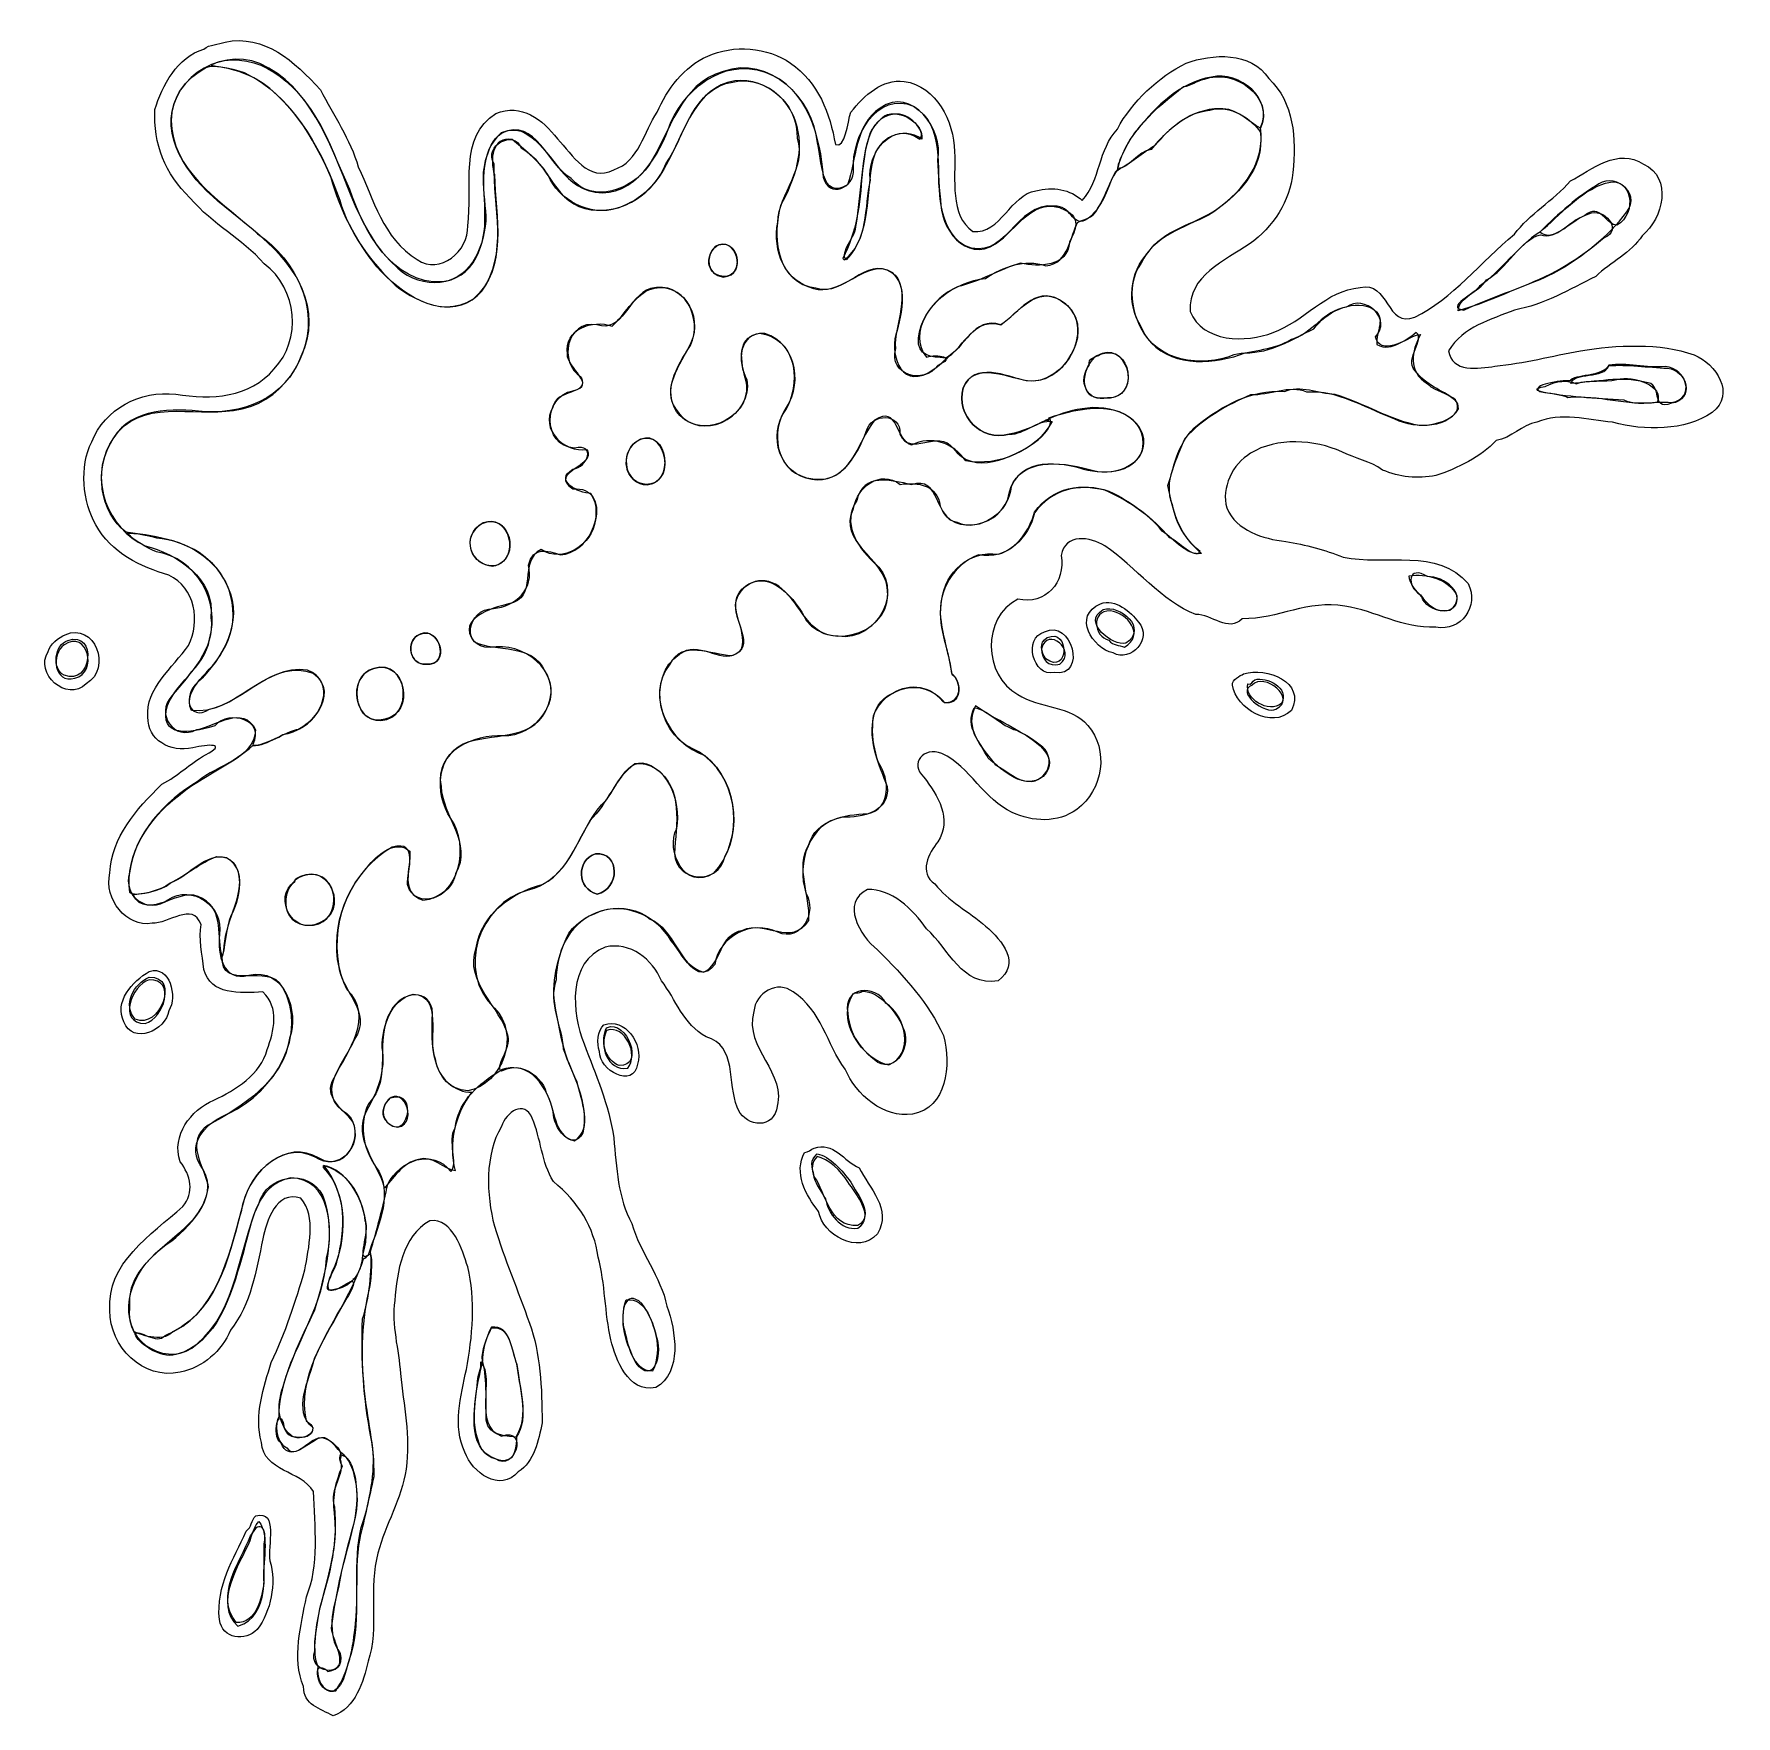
# Model space of a CAD drawing. Header units: millimetres. Extents: x -1 to 193, y 1 to 192.
import ezdxf

# ---------------------------------------------------------------- set-up
doc = ezdxf.new("R2010")
doc.units = ezdxf.units.MM
for name, color, linetype in [('gray0', 7, 'CONTINUOUS'), ('gray1', 7, 'CONTINUOUS'), ('gray2', 7, 'CONTINUOUS'), ('gray3', 7, 'CONTINUOUS')]:
    doc.layers.add(name, color=color, linetype=linetype)

msp = doc.modelspace()

# ---------------------------------------------------------------- linework, layer by layer
at = {"layer": 'gray0', "color": 7}
for points in [[(20.800928, 191.413389)], [(162.080928, 160.853389)], [(185.760928, 150.293389)], [(120.640928, 127.355436)], [(160.480928, 126.613389)], [(2.560928, 123.835436)], [(114.240928, 124.155436)], [(123.360928, 122.395436)], [(116.000928, 120.475436)], [(3.680928, 118.875436)], [(136.960928, 119.355436)], [(140.640928, 115.355436)], [(112.800928, 107.093389)], [(12.160928, 85.435446)], [(11.680928, 79.515446)], [(64.000928, 79.355446)], [(66.720928, 74.395446)], [(96.480928, 74.773396)], [(88.000928, 65.275446)], [(92.960928, 56.155446)], [(69.600928, 39.893396)], [(52.640928, 29.653396)], [(24.320928, 23.355446)], [(22.280928, 10.755446)], [(33.440928, 3.413396)]]:
    msp.add_lwpolyline(points, close=True, dxfattribs=at)
for points in [[(20.800928, 191.413389), (25.303733, 192.329255), (28.690617, 189.239458), (31.680928, 185.973389)], [(12.800928, 183.733389), (13.64413, 186.41019), (15.345903, 189.718809), (18.400928, 190.613389)], [(24.760928, 188.973389), (19.9106, 190.886678), (13.968315, 186.8205), (14.720928, 181.493389)], [(18.400928, 190.613389), (19.025473, 191.189155), (20.065881, 191.108376), (20.800928, 191.413389)], [(75.840928, 189.813389), (78.729898, 191.149586), (82.72332, 190.837864), (85.280928, 189.013389)], [(130.400928, 189.013389), (133.387248, 190.077761), (137.765948, 190.389842), (139.840928, 187.253389)], [(35.040928, 174.613389), (32.574884, 179.915432), (30.59026, 186.376962), (24.760928, 188.973389)], [(70.080928, 183.413389), (71.244285, 186.014343), (73.106757, 188.611984), (75.840928, 189.813389)], [(88.360928, 179.933389), (87.934543, 184.954986), (82.863702, 189.981979), (77.600928, 188.053389)], [(85.280928, 189.013389), (88.461874, 186.857446), (89.796342, 183.254225), (90.400928, 179.733389)], [(122.560928, 181.493389), (124.190388, 184.603449), (127.316548, 187.478065), (130.400928, 189.013389)], [(77.600928, 188.053389), (72.680692, 186.710466), (71.541376, 181.026187), (69.120928, 177.333389)], [(92.160928, 183.413389), (93.730722, 185.385634), (95.745232, 187.208221), (98.240928, 186.933389)], [(102.080928, 177.973389), (102.791198, 181.430455), (99.144685, 186.417903), (95.520928, 183.893389)], [(98.240928, 186.933389), (101.977178, 186.368235), (103.901568, 182.388763), (104.000928, 178.933389)], [(133.280928, 187.413389), (129.749158, 186.877822), (127.012728, 184.091185), (124.840928, 181.453389)], [(138.880928, 181.653389), (140.458028, 184.862095), (136.498908, 188.194227), (133.280928, 187.413389)], [(139.840928, 187.253389), (142.680718, 184.517479), (143.007498, 180.409017), (142.560928, 176.533389)], [(31.680928, 185.973389), (33.163928, 183.057867), (35.105017, 180.332092), (36.000928, 177.173389)], [(51.680928, 183.253389), (54.58952, 184.483139), (57.015256, 182.569525), (58.720928, 180.373389)], [(16.800928, 173.653389), (13.967545, 176.392048), (12.623611, 179.747657), (12.800928, 183.733389)], [(48.480928, 170.453389), (49.098113, 174.861622), (47.39757, 180.66808), (51.680928, 183.253389)], [(60.280928, 175.853389), (57.512322, 177.436096), (56.353183, 182.816747), (52.280928, 181.053389)], [(65.120928, 176.853389), (68.039844, 177.782742), (68.576672, 181.279022), (70.080928, 183.413389)], [(90.400928, 179.733389), (91.569911, 179.187332), (91.776084, 182.289723), (92.160928, 183.413389)], [(95.520928, 183.893389), (92.516974, 181.831491), (92.851273, 178.105556), (91.800928, 175.133389)], [(14.720928, 181.493389), (15.458735, 176.041566), (20.808851, 172.987076), (24.520928, 169.533389)], [(52.280928, 181.053389), (49.662047, 178.781555), (50.231864, 174.704746), (50.560928, 171.573389)], [(118.560928, 173.333389), (120.654868, 175.738336), (120.365458, 179.130497), (122.560928, 181.493389)], [(124.840928, 181.453389), (123.793168, 180.229453), (122.509418, 177.617987), (122.570928, 176.863389)], [(133.920928, 172.373389), (137.031938, 174.584862), (139.385068, 177.661308), (138.880928, 181.653389)], [(58.720928, 180.373389), (60.451382, 178.554876), (62.24238, 175.356456), (65.120928, 176.853389)], [(91.800928, 175.133389), (88.706125, 173.197575), (88.832409, 178.16188), (88.360928, 179.933389)], [(104.000928, 178.933389), (104.119078, 175.708116), (103.422288, 171.679631), (106.080928, 169.813389)], [(174.240928, 175.573389), (176.652478, 176.855846), (179.672318, 179.432648), (182.560928, 177.493389)], [(36.000928, 177.173389), (37.762966, 173.512355), (38.76391, 169.055428), (42.720928, 166.613389)], [(69.120928, 177.333389), (67.152504, 174.545629), (62.827175, 172.902392), (60.280928, 175.853389)], [(105.120928, 168.213389), (102.003288, 170.17921), (102.319838, 174.612322), (102.080928, 177.973389)], [(122.570928, 176.863389), (121.293058, 175.150973), (120.986848, 172.295507), (118.880928, 171.093389)], [(180.640928, 172.053389), (182.419088, 174.3057), (178.987868, 176.746805), (177.080928, 174.973389)], [(182.560928, 177.493389), (185.890878, 175.954355), (184.807888, 171.264559), (182.400928, 169.333389)], [(113.280928, 174.453389), (115.134928, 174.936049), (117.231808, 174.657904), (118.560928, 173.333389)], [(142.560928, 176.533389), (142.218508, 173.271495), (140.380978, 170.339715), (137.600928, 168.373389)], [(167.840928, 169.493389), (169.535448, 171.805303), (172.233128, 173.300116), (174.240928, 175.573389)], [(177.080928, 174.973389), (174.698958, 173.607289), (172.250708, 171.2408), (170.640928, 169.653389)], [(25.280928, 166.133389), (22.64927, 169.101518), (19.514463, 170.477522), (16.800928, 173.653389)], [(45.600928, 164.053389), (39.813922, 163.803999), (36.58355, 169.891718), (35.040928, 174.613389)], [(115.360928, 172.693389), (111.005008, 173.301446), (109.714958, 166.12967), (105.120928, 168.213389)], [(106.080928, 169.813389), (109.266728, 169.462972), (110.403208, 174.060046), (113.280928, 174.453389)], [(118.880928, 171.093389), (117.407898, 170.365718), (117.286448, 172.820127), (115.360928, 172.693389)], [(50.560928, 171.573389), (50.453902, 168.479173), (49.113044, 164.638321), (45.600928, 164.053389)], [(126.080928, 167.413389), (127.663328, 169.957905), (131.400128, 170.647227), (133.920928, 172.373389)], [(172.640928, 165.333389), (175.554158, 166.959691), (178.548578, 169.182591), (180.640928, 172.053389)], [(24.520928, 169.533389), (28.888799, 166.523804), (31.97905, 160.613947), (29.440928, 155.573389)], [(42.720928, 166.613389), (45.337908, 164.761244), (48.575393, 167.607073), (48.480928, 170.453389)], [(156.480928, 160.053389), (160.723648, 162.099039), (164.040998, 166.37874), (167.840928, 169.493389)], [(170.640928, 169.653389), (168.406418, 168.361227), (166.221998, 165.176439), (163.840928, 163.573389)], [(182.400928, 169.333389), (181.182228, 167.382385), (178.789898, 166.310691), (177.120928, 164.693389)], [(125.280928, 158.933389), (123.617558, 161.474168), (123.895628, 165.192664), (126.080928, 167.413389)], [(137.600928, 168.373389), (134.863428, 166.509952), (130.578158, 164.790561), (130.880928, 160.693389)], [(26.400928, 154.133389), (29.572354, 157.456476), (29.074827, 163.274374), (25.280928, 166.133389)], [(162.080928, 160.853389), (165.534628, 162.506773), (169.262448, 163.498397), (172.640928, 165.333389)], [(140.320928, 158.293389), (143.836168, 159.496519), (146.338208, 163.145713), (150.240928, 163.413389)], [(150.240928, 163.413389), (153.504598, 164.277476), (153.252398, 158.691204), (156.480928, 160.053389)], [(163.840928, 163.573389), (163.471828, 162.758908), (159.773898, 161.135939), (162.080928, 160.853389)], [(177.120928, 164.693389), (174.111148, 163.211668), (171.218508, 161.447156), (167.840928, 160.853389)], [(148.640928, 161.173389), (146.005868, 160.783967), (144.838648, 158.147067), (142.400928, 157.493389)], [(152.000928, 157.813389), (153.969418, 159.760409), (150.769248, 162.777305), (148.640928, 161.173389)], [(130.880928, 160.693389), (132.263718, 157.148363), (137.214908, 157.065834), (140.320928, 158.293389)], [(167.840928, 160.853389), (165.183718, 159.788051), (161.989768, 158.928951), (160.320928, 156.213389)], [(135.840928, 155.733389), (132.270408, 154.238557), (126.847438, 155.014043), (125.280928, 158.933389)], [(142.400928, 157.493389), (140.451848, 156.333132), (138.094538, 156.158431), (135.840928, 155.733389)], [(156.640928, 158.293389), (155.537508, 157.237181), (152.433638, 155.630015), (152.000928, 157.813389)], [(156.480928, 153.973389), (155.288658, 155.334477), (157.684908, 157.545104), (156.640928, 158.293389)], [(29.440928, 155.573389), (27.812871, 150.808068), (22.518217, 148.731433), (17.760928, 149.333389)], [(160.320928, 156.213389), (160.686768, 153.697795), (163.774118, 154.159051), (165.600928, 154.453389)], [(165.600928, 154.453389), (168.967368, 154.766991), (172.105598, 155.631545), (175.360928, 156.213389)], [(175.360928, 156.213389), (179.460808, 156.881645), (184.492488, 157.149458), (188.320928, 155.733389)], [(188.320928, 155.733389), (190.822638, 154.755697), (193.102038, 151.283143), (190.400928, 149.173389)], [(15.200928, 151.253389), (19.237312, 150.615643), (23.611062, 150.819342), (26.400928, 154.133389)], [(161.120928, 150.613389), (159.410718, 151.836162), (157.889148, 152.153146), (156.480928, 153.973389)], [(178.600928, 154.573389), (177.887618, 153.171544), (174.588398, 153.54879), (174.180928, 152.773389)], [(185.080928, 154.413389), (182.887628, 154.211903), (180.616288, 154.868996), (178.600928, 154.573389)], [(185.760928, 150.293389), (188.588528, 150.790035), (187.413308, 154.184667), (185.080928, 154.413389)], [(5.600928, 145.813389), (7.108311, 149.576905), (11.070873, 151.752001), (15.200928, 151.253389)], [(131.680928, 147.733389), (134.595158, 149.960816), (137.684868, 151.764597), (141.600928, 151.573389)], [(141.600928, 151.573389), (143.369228, 152.336095), (145.519408, 151.368048), (147.360928, 151.253389)], [(174.180928, 152.773389), (173.212918, 152.876458), (169.590608, 152.33213), (170.720928, 151.573389)], [(170.720928, 151.573389), (173.809338, 150.983976), (177.070498, 150.811651), (180.320928, 150.613389)], [(17.760928, 149.333389), (14.038725, 149.637835), (9.517252, 149.493715), (7.720928, 145.613389)], [(147.360928, 151.253389), (150.659308, 150.317567), (153.518008, 148.320267), (156.960928, 147.733389)], [(156.960928, 147.733389), (158.704938, 147.615461), (162.319568, 148.565357), (161.120928, 150.613389)], [(180.320928, 150.613389), (182.200998, 149.824865), (183.588798, 150.572869), (185.760928, 150.293389)], [(128.320928, 140.853389), (129.105788, 143.28554), (129.489578, 145.883822), (131.680928, 147.733389)], [(170.400928, 148.053389), (168.676758, 147.788589), (167.480058, 146.250364), (165.760928, 145.973389)], [(179.040928, 148.053389), (176.175068, 148.339098), (173.136958, 149.231099), (170.400928, 148.053389)], [(190.400928, 149.173389), (187.258098, 147.053532), (182.714688, 147.072579), (179.040928, 148.053389)], [(6.080928, 136.373389), (4.565054, 138.94977), (4.167358, 143.036568), (5.600928, 145.813389)], [(7.720928, 145.613389), (5.259057, 141.474383), (7.445359, 135.943528), (11.680928, 133.973389)], [(148.160928, 144.693389), (145.062348, 146.083613), (140.750358, 146.367439), (137.760928, 144.533389)], [(165.760928, 145.973389), (164.068828, 144.092794), (161.314158, 142.816005), (158.880928, 141.973389)], [(137.760928, 144.533389), (135.709938, 143.315525), (134.368658, 140.53983), (135.040928, 138.293389)], [(152.800928, 142.613389), (151.404378, 143.669136), (149.663148, 143.892762), (148.160928, 144.693389)], [(158.880928, 141.973389), (156.797558, 141.601204), (154.712968, 141.787892), (152.800928, 142.613389)], [(113.120928, 137.813389), (115.127428, 140.673547), (118.585938, 141.212683), (121.600928, 140.213389)], [(121.600928, 140.213389), (124.136798, 138.997632), (126.643178, 137.162111), (128.480928, 134.933389)], [(132.000928, 133.333389), (129.461588, 135.296328), (128.897968, 138.077636), (128.320928, 140.853389)], [(108.960928, 133.013389), (111.199528, 133.64225), (112.534158, 135.741298), (113.120928, 137.813389)], [(135.040928, 138.293389), (136.179058, 135.640938), (139.114408, 134.79768), (141.760928, 134.453389)], [(14.400928, 130.613389), (11.200134, 131.572391), (7.788511, 133.139719), (6.080928, 136.373389)], [(11.680928, 133.973389), (15.34956, 133.036525), (19.702993, 130.258921), (19.200928, 125.813389)], [(121.120928, 133.973389), (119.475008, 134.982946), (116.600428, 135.455995), (116.160928, 132.853389)], [(131.520928, 126.133389), (127.591638, 127.629839), (124.667828, 131.553767), (121.120928, 133.973389)], [(128.480928, 134.933389), (129.566758, 134.558081), (131.320478, 132.361781), (132.000928, 133.333389)], [(141.760928, 134.453389), (144.054888, 134.125748), (146.217518, 133.481046), (148.320928, 132.693389)], [(102.560928, 127.893389), (102.906058, 130.906187), (105.676888, 133.490224), (108.960928, 133.013389)], [(116.160928, 132.853389), (116.684958, 129.836789), (114.370268, 127.156396), (111.200928, 127.893389)], [(148.320928, 132.693389), (153.057348, 131.655323), (159.117268, 133.812454), (162.560928, 129.653389)], [(16.640928, 122.613389), (18.00082, 125.316352), (17.423925, 129.216881), (14.400928, 130.613389)], [(157.920928, 130.453389), (155.728568, 131.852117), (155.434878, 129.425465), (157.120928, 128.373389)], [(160.480928, 126.613389), (162.767818, 128.354091), (159.704248, 130.583089), (157.920928, 130.453389)], [(157.120928, 128.373389), (158.003748, 127.281842), (158.762668, 126.268258), (160.480928, 126.613389)], [(162.560928, 129.653389), (163.852948, 127.101001), (161.783658, 124.145877), (158.880928, 124.693389)], [(103.680928, 119.413389), (103.383148, 122.229029), (101.916098, 124.906218), (102.560928, 127.893389)], [(111.200928, 127.893389), (107.047358, 125.773756), (107.312678, 119.185309), (111.200928, 117.013389)], [(122.080928, 121.755436), (119.719818, 122.266479), (117.401148, 125.990633), (120.640928, 127.355436)], [(121.760928, 126.555436), (119.482168, 126.558336), (119.850218, 123.644983), (121.600928, 123.195436)], [(120.640928, 127.355436), (122.325848, 127.987888), (124.101408, 126.431829), (124.960928, 125.275436)], [(123.360928, 122.395436), (125.824408, 123.840565), (123.640028, 126.317336), (121.760928, 126.555436)], [(136.800928, 125.653389), (135.237328, 124.022704), (133.284068, 126.207622), (131.520928, 126.133389)], [(148.480928, 127.093389), (144.334478, 127.853003), (140.876028, 125.595393), (136.800928, 125.653389)], [(158.880928, 124.693389), (154.998918, 124.490659), (152.065858, 126.57891), (148.480928, 127.093389)], [(3.680928, 118.875436), (6.345768, 119.44926), (5.17266, 124.507205), (2.440928, 122.675436)], [(2.560928, 123.835436), (5.95227, 125.318134), (7.971618, 120.015155), (4.960928, 118.235436)], [(19.200928, 125.813389), (19.708258, 122.113767), (16.766311, 119.42177), (14.720928, 116.853389)], [(116.000928, 120.475436), (118.014818, 122.036624), (114.543988, 124.858277), (113.920928, 122.235436)], [(114.240928, 124.155436), (117.349078, 125.76445), (119.177828, 118.931318), (115.360928, 119.515436)], [(124.960928, 125.275436), (126.649898, 123.339346), (124.070068, 120.641484), (122.080928, 121.755436)], [(0.640928, 121.915436), (0.782524, 122.680674), (1.916349, 123.558213), (2.560928, 123.835436)], [(2.440928, 122.675436), (0.97426, 121.628454), (1.259472, 118.188117), (3.680928, 118.875436)], [(12.000928, 114.453389), (11.716562, 117.674417), (14.825512, 120.04256), (16.640928, 122.613389)], [(115.360928, 119.515436), (112.940058, 118.976962), (111.781428, 123.492949), (114.240928, 124.155436)], [(121.600928, 123.195436), (122.068708, 122.550999), (122.753938, 122.71172), (123.360928, 122.395436)], [(4.960928, 118.235436), (2.753529, 116.090825), (-0.977188, 119.393506), (0.640928, 121.915436)], [(113.920928, 122.235436), (113.901828, 121.051422), (114.661648, 120.119201), (116.000928, 120.475436)], [(96.960928, 117.173389), (98.841607, 118.412646), (101.419528, 117.981578), (102.880928, 116.053389)], [(102.880928, 116.053389), (104.889978, 116.079519), (104.889618, 118.396872), (103.680928, 119.413389)], [(135.680928, 118.075436), (135.619728, 118.713096), (136.543368, 119.169193), (136.960928, 119.355436)], [(136.960928, 119.355436), (139.579988, 120.198933), (144.074468, 118.431866), (142.400928, 115.195436)], [(140.640928, 115.355436), (143.162958, 116.573382), (139.291408, 119.608457), (137.920928, 118.075436)], [(14.720928, 116.853389), (12.861879, 114.814661), (14.937393, 111.652007), (17.600928, 113.013389)], [(95.360928, 109.173389), (94.339124, 111.561217), (93.912953, 115.949163), (96.960928, 117.173389)], [(111.200928, 117.013389), (113.695558, 115.4298), (117.276358, 115.755953), (119.200928, 113.493389)], [(142.400928, 115.195436), (140.164658, 112.980403), (136.078648, 115.407098), (135.680928, 118.075436)], [(137.920928, 118.075436), (135.983328, 117.358945), (139.438298, 114.631224), (140.640928, 115.355436)], [(17.600928, 113.013389), (19.755027, 113.397305), (22.886651, 115.93084), (24.280928, 112.973389)], [(106.400928, 115.733389), (104.991478, 113.302089), (107.137838, 110.87645), (108.640928, 109.013389)], [(113.760928, 111.253389), (111.422888, 113.025061), (108.764398, 114.023103), (106.400928, 115.733389)], [(17.120928, 110.933389), (14.518407, 110.355402), (11.981413, 111.811943), (12.000928, 114.453389)], [(24.280928, 112.973389), (24.113736, 109.654659), (19.881241, 108.99407), (17.720928, 107.133389)], [(119.200928, 113.493389), (121.595648, 110.737645), (120.967798, 106.139773), (117.920928, 103.893389)], [(18.560928, 110.133389), (21.142202, 111.439695), (18.892173, 111.37748), (17.120928, 110.933389)], [(102.560928, 110.293389), (100.440448, 111.07533), (98.83256, 109.172781), (100.480928, 107.573389)], [(112.800928, 107.093389), (114.867158, 107.439136), (115.532568, 109.995337), (113.760928, 111.253389)], [(13.600928, 106.773389), (15.492839, 107.811484), (16.736341, 109.053711), (18.560928, 110.133389)], [(94.080928, 103.413389), (96.82281, 104.033416), (96.587781, 107.33873), (95.360928, 109.173389)], [(110.560928, 103.573389), (107.454288, 104.932512), (105.734128, 108.800491), (102.560928, 110.293389)], [(108.640928, 109.013389), (109.989008, 108.326034), (111.133368, 107.016225), (112.800928, 107.093389)], [(7.680928, 96.693389), (7.900774, 100.779708), (10.586651, 103.844562), (13.600928, 106.773389)], [(17.720928, 107.133389), (13.956576, 104.877824), (10.462957, 101.159098), (9.920928, 96.693389)], [(100.480928, 107.573389), (102.077278, 105.594461), (103.757328, 102.720182), (102.080928, 100.213389)], [(87.360928, 99.893389), (88.226469, 102.723989), (91.467577, 103.353778), (94.080928, 103.413389)], [(117.920928, 103.893389), (115.742748, 102.354048), (112.887728, 102.462198), (110.560928, 103.573389)], [(87.360928, 91.253396), (87.60114, 94.241254), (85.794505, 97.154245), (87.360928, 99.893389)], [(102.080928, 100.213389), (101.066068, 98.958437), (99.844558, 96.677679), (101.760928, 95.413389)], [(12.480928, 90.933396), (9.56669, 90.424506), (6.954987, 93.643155), (7.680928, 96.693389)], [(9.920928, 96.693389), (9.059755, 93.992984), (12.075937, 91.885766), (14.280928, 93.613389)], [(14.280928, 93.613389), (17.016946, 95.411004), (20.732836, 92.912836), (20.160928, 89.653396)], [(101.760928, 95.413389), (103.181938, 93.494292), (105.670208, 92.243419), (107.520928, 90.613396)], [(18.080928, 90.773396), (17.063072, 93.44754), (14.343044, 90.805096), (12.480928, 90.933396)], [(60.000928, 89.813396), (62.247629, 92.6851), (66.455408, 93.650088), (69.280928, 91.413396)], [(94.080928, 94.773389), (90.967624, 93.294752), (93.188816, 89.532636), (95.200928, 87.893396)], [(100.800928, 90.293396), (99.295492, 92.558912), (96.666248, 94.898042), (94.080928, 94.773389)], [(69.280928, 91.413396), (72.11363, 90.200526), (72.39656, 86.182996), (75.360928, 85.333396)], [(79.840928, 90.133396), (82.306817, 91.373716), (85.463493, 88.197276), (87.360928, 91.253396)], [(18.400928, 85.653396), (18.197694, 87.344576), (17.797568, 89.271546), (18.080928, 90.773396)], [(20.160928, 89.653396), (19.943543, 87.442806), (20.489218, 84.175196), (23.520928, 85.013396)], [(58.400928, 81.813396), (57.999021, 84.608276), (58.894002, 87.423266), (60.000928, 89.813396)], [(75.360928, 85.333396), (77.486714, 86.241716), (77.146022, 89.741346), (79.840928, 90.133396)], [(108.960928, 84.373396), (104.819418, 83.674516), (103.382388, 87.996886), (100.800928, 90.293396)], [(107.520928, 90.613396), (109.493598, 88.923076), (111.561658, 86.306026), (108.960928, 84.373396)], [(64.160928, 88.213396), (59.873567, 86.593946), (60.305039, 80.617856), (61.760928, 77.173396)], [(70.560928, 84.373396), (69.602233, 86.803766), (66.992517, 88.858376), (64.160928, 88.213396)], [(95.200928, 87.893396), (98.239689, 84.860466), (101.120118, 81.761946), (102.720928, 78.133396)], [(9.280928, 79.675446), (8.089034, 81.956156), (10.268034, 84.316396), (12.160928, 85.435446)], [(12.160928, 85.435446), (14.548164, 86.182996), (15.38473, 82.566886), (14.400928, 80.955446)], [(25.120928, 83.093396), (22.513067, 82.952376), (19.149647, 82.723006), (18.400928, 85.653396)], [(23.520928, 85.013396), (27.594433, 85.964856), (29.279813, 80.845606), (28.160928, 77.813396)], [(12.160928, 84.475446), (10.113382, 83.925506), (8.564107, 79.440856), (11.680928, 79.515446)], [(11.680928, 79.515446), (13.874784, 80.069636), (15.244556, 84.574206), (12.160928, 84.475446)], [(75.680928, 77.973396), (73.022769, 79.423656), (72.250718, 82.234466), (70.560928, 84.373396)], [(85.600928, 83.093396), (83.857744, 84.456666), (81.237601, 83.064596), (81.120928, 80.853396)], [(96.160928, 81.813396), (94.980926, 84.065176), (91.151914, 83.658466), (91.840928, 80.693396)], [(25.600928, 76.533396), (26.412742, 78.606636), (27.033275, 81.298556), (25.120928, 83.093396)], [(60.960928, 72.853396), (59.4793, 75.579816), (58.927343, 78.691316), (58.400928, 81.813396)], [(91.520928, 74.293396), (89.399981, 77.115036), (88.815415, 81.033526), (85.600928, 83.093396)], [(96.480928, 74.773396), (99.448154, 76.018236), (98.463092, 80.282866), (96.160928, 81.813396)], [(14.400928, 80.955446), (14.020641, 78.686746), (10.292075, 77.030106), (9.280928, 79.675446)], [(64.000928, 79.355446), (66.403508, 80.232876), (68.542478, 77.162536), (67.840928, 74.875446)], [(81.120928, 80.853396), (79.889372, 76.556866), (85.026195, 73.997446), (83.680928, 69.653396)], [(91.840928, 80.693396), (91.919018, 78.028836), (93.961116, 75.406656), (96.480928, 74.773396)], [(28.160928, 77.813396), (27.447767, 72.963966), (22.86992, 70.052786), (18.880928, 67.893396)], [(63.520928, 76.315446), (63.145095, 77.233006), (63.293296, 78.677246), (64.000928, 79.355446)], [(64.320928, 78.715446), (63.431299, 76.989566), (64.368098, 74.077986), (66.720928, 74.395446)], [(66.720928, 74.395446), (68.032958, 75.904106), (66.444715, 79.392106), (64.320928, 78.715446)], [(79.200928, 69.973396), (78.116028, 72.580726), (79.191228, 76.983156), (75.680928, 77.973396)], [(102.720928, 78.133396), (103.655558, 74.739756), (103.114998, 69.863846), (99.200928, 69.173396)], [(19.520928, 70.773396), (21.990836, 71.896786), (24.903438, 73.702186), (25.600928, 76.533396)], [(61.760928, 77.173396), (63.032629, 73.662896), (64.606365, 70.277506), (65.120928, 66.453396)], [(67.840928, 74.875446), (67.385814, 71.972116), (63.409691, 74.170356), (63.520928, 76.315446)], [(47.040928, 67.573396), (47.362672, 70.357886), (49.280658, 72.261036), (51.680928, 73.813396)], [(51.680928, 73.813396), (53.593616, 75.419666), (56.853284, 73.988686), (57.440928, 71.573396)], [(99.200928, 69.173396), (95.936941, 68.640916), (92.737399, 71.365576), (91.520928, 74.293396)], [(60.640928, 66.133396), (62.885125, 67.457556), (61.349583, 70.885456), (60.960928, 72.853396)], [(15.680928, 63.733396), (14.670496, 66.735876), (16.892782, 69.611096), (19.520928, 70.773396)], [(55.840928, 68.693396), (54.967988, 70.853516), (52.826806, 69.415286), (52.320928, 67.733396)], [(57.440928, 71.573396), (58.510348, 69.817236), (58.147511, 66.703776), (60.640928, 66.133396)], [(83.680928, 69.653396), (82.985054, 67.212816), (79.879301, 67.943056), (79.200928, 69.973396)], [(58.240928, 61.493396), (56.890831, 63.665536), (56.837905, 66.374986), (55.840928, 68.693396)], [(18.880928, 67.893396), (16.104325, 66.111366), (18.500643, 63.107756), (18.880928, 60.853396)], [(46.560928, 62.613396), (47.435306, 63.470616), (46.142129, 66.113826), (47.040928, 67.573396)], [(52.320928, 67.733396), (50.399313, 64.562696), (50.606159, 59.951116), (51.520928, 56.373396)], [(65.120928, 66.453396), (65.488845, 63.065266), (65.576136, 59.560906), (67.200928, 56.693396)], [(88.000928, 65.275446), (90.099035, 66.086346), (91.444218, 63.764736), (93.120928, 63.035446)], [(39.360928, 61.173396), (40.72534, 63.896586), (44.441488, 65.335586), (46.560928, 62.613396)], [(88.480928, 58.075446), (87.015109, 59.869016), (85.651996, 62.525616), (86.880928, 64.795446)], [(86.880928, 64.795446), (87.31164, 64.787446), (87.612025, 65.155386), (88.000928, 65.275446)], [(88.320928, 64.315446), (86.984595, 63.119536), (88.359168, 60.873206), (89.280928, 59.515446)], [(91.840928, 61.435446), (91.097991, 62.638806), (89.563748, 64.151886), (88.320928, 64.315446)], [(16.000928, 58.613396), (17.317564, 60.205796), (16.895152, 62.197926), (15.680928, 63.733396)], [(24.640928, 58.933396), (25.504899, 62.213156), (30.3198, 63.085066), (31.960928, 59.853396)], [(93.120928, 63.035446), (94.254291, 60.784066), (96.878356, 58.288326), (95.200928, 55.515446)], [(18.880928, 60.853396), (18.194486, 54.955066), (9.361665, 53.561796), (9.920928, 47.093396)], [(29.440928, 59.573396), (26.628026, 60.534246), (25.486623, 56.891656), (25.120928, 54.933396)], [(37.390928, 53.503396), (38.064478, 55.651256), (38.879406, 58.925466), (39.360928, 61.173396)], [(63.360928, 52.853396), (62.875252, 56.239146), (61.131048, 59.103596), (58.240928, 61.493396)], [(92.960928, 56.155446), (94.999382, 57.442596), (92.764893, 60.017136), (91.840928, 61.435446)], [(7.680928, 46.773396), (7.269468, 52.150966), (12.334462, 55.422456), (16.000928, 58.613396)], [(17.600928, 42.933396), (22.380131, 47.045446), (22.228974, 53.697886), (24.640928, 58.933396)], [(29.920928, 51.413396), (30.284367, 53.838066), (31.283755, 57.489886), (29.440928, 59.573396)], [(31.960928, 59.853396), (33.501548, 55.588686), (32.25226, 50.919416), (31.000928, 46.813396)], [(89.280928, 59.515446), (89.495681, 57.867986), (91.043841, 55.858836), (92.960928, 56.155446)], [(44.160928, 57.013396), (40.95589, 55.126406), (40.462091, 51.293536), (40.160928, 47.893396)], [(48.480928, 51.733396), (47.835191, 53.698606), (46.82225, 57.268436), (44.160928, 57.013396)], [(51.520928, 56.373396), (52.67609, 52.619596), (54.209791, 49.022586), (55.520928, 45.333396)], [(67.200928, 56.693396), (68.122008, 53.375966), (70.485569, 50.656036), (71.200928, 47.253396)], [(95.200928, 55.515446), (92.99777, 53.042676), (88.969432, 55.377046), (88.480928, 58.075446)], [(25.120928, 54.933396), (24.32525, 51.288206), (23.79289, 47.533946), (21.440928, 44.533396)], [(36.480928, 45.813396), (37.223196, 48.027656), (37.635729, 51.529366), (37.390928, 53.503396)], [(64.800928, 43.413396), (64.101186, 46.469046), (64.167564, 49.842026), (63.360928, 52.853396)], [(26.080928, 40.853396), (27.688663, 44.237646), (28.862474, 47.801626), (29.920928, 51.413396)], [(48.320928, 40.053396), (49.012771, 43.633256), (49.415643, 48.112426), (48.480928, 51.733396)], [(68.320928, 47.573396), (66.384158, 49.342446), (65.929236, 46.575856), (66.240928, 44.853396)], [(15.680928, 39.733396), (11.48306, 38.816416), (7.598072, 42.642716), (7.680928, 46.773396)], [(9.920928, 47.093396), (9.271093, 43.029676), (14.551581, 40.076226), (17.600928, 42.933396)], [(31.000928, 46.813396), (29.211331, 42.948606), (26.90494, 38.616666), (26.930928, 34.623396)], [(40.160928, 47.893396), (39.753126, 45.124476), (40.62644, 42.320896), (40.800928, 39.573396)], [(69.600928, 39.893396), (70.802393, 42.405676), (69.852376, 45.546096), (68.320928, 47.573396)], [(71.200928, 47.253396), (72.193749, 44.489566), (72.976621, 39.705446), (69.920928, 37.973396)], [(37.440928, 32.373396), (36.600911, 36.637996), (36.311771, 41.130776), (36.480928, 45.813396)], [(51.200928, 44.853396), (50.574235, 43.941876), (50.053586, 41.655756), (50.160928, 41.093396)], [(54.080928, 40.693396), (53.516713, 42.088806), (53.34485, 45.233806), (51.200928, 44.853396)], [(55.520928, 45.333396), (56.775319, 41.867496), (56.950429, 37.954536), (56.960928, 33.973396)], [(66.240928, 44.853396), (66.770634, 43.168526), (67.12046, 39.830696), (69.600928, 39.893396)], [(21.440928, 44.533396), (20.380952, 42.140186), (18.346158, 40.268626), (15.680928, 39.733396)], [(69.920928, 37.973396), (66.651822, 37.418116), (65.431777, 41.172376), (64.800928, 43.413396)], [(24.960928, 31.733396), (24.11014, 34.824796), (25.217813, 38.050416), (26.080928, 40.853396)], [(50.160928, 41.093396), (49.502132, 38.057106), (48.414061, 34.026866), (50.080928, 30.933396)], [(40.800928, 39.573396), (41.143838, 36.043196), (42.00073, 32.377056), (41.440928, 28.693396)], [(48.160928, 30.613396), (46.699773, 33.552516), (47.712823, 37.031676), (48.320928, 40.053396)], [(54.070928, 32.523396), (55.535651, 34.772036), (54.328, 38.167076), (54.080928, 40.693396)], [(26.930928, 34.623396), (26.535596, 34.111056), (26.420622, 31.811376), (27.840928, 31.093396)], [(27.840928, 31.093396), (29.121447, 29.371586), (31.018423, 33.582596), (32.800928, 31.893396)], [(56.960928, 33.973396), (56.53582, 31.939336), (56.076613, 29.526846), (54.240928, 28.373396)], [(30.880928, 26.133396), (29.432805, 28.552726), (25.191642, 28.367536), (24.960928, 31.733396)], [(32.800928, 31.893396), (33.604347, 31.327936), (34.296285, 30.521256), (33.920928, 29.813396)], [(36.800928, 23.413396), (37.497009, 26.249606), (38.103299, 29.354546), (37.440928, 32.373396)], [(52.640928, 29.653396), (54.319098, 29.795936), (54.03369, 32.298246), (54.070928, 32.523396)], [(33.920928, 29.813396), (34.570075, 28.053216), (32.577527, 26.429566), (33.280928, 24.373396)], [(54.240928, 28.373396), (52.17158, 25.963026), (48.953641, 28.311096), (48.160928, 30.613396)], [(50.080928, 30.933396), (50.72381, 30.079596), (51.62355, 29.748686), (52.640928, 29.653396)], [(41.440928, 28.693396), (40.989805, 25.238426), (39.05793, 22.396806), (38.240928, 19.093396)], [(30.080928, 14.133396), (31.580313, 17.582226), (31.038109, 22.220736), (30.880928, 26.133396)], [(23.200928, 21.595446), (23.858746, 22.059656), (23.765466, 22.850476), (24.320928, 23.355446)], [(24.320928, 23.355446), (26.933241, 24.062916), (25.595659, 19.883506), (25.920928, 18.235446)], [(33.280928, 24.373396), (33.664401, 20.433056), (32.803728, 16.773776), (31.680928, 13.173396)], [(35.680928, 11.093396), (36.153515, 15.158946), (35.286449, 19.779406), (36.800928, 23.413396)], [(20.160928, 11.515446), (19.762898, 15.460056), (21.787147, 18.401316), (23.200928, 21.595446)], [(25.280928, 20.155446), (25.733681, 22.579766), (24.103613, 22.821146), (23.640928, 20.515446)], [(23.640928, 20.515446), (22.416653, 17.732056), (19.405294, 13.346066), (22.280928, 10.755446)], [(22.280928, 10.755446), (26.095505, 12.040016), (25.088439, 16.930716), (25.280928, 20.155446)], [(25.920928, 18.235446), (26.679412, 15.595896), (26.040411, 12.507596), (24.480928, 10.395446)], [(38.240928, 19.093396), (37.114092, 15.298836), (38.400042, 10.504876), (37.120928, 6.773396)], [(29.760928, 3.893396), (28.405477, 7.096666), (29.499401, 10.924746), (30.080928, 14.133396)], [(31.680928, 13.173396), (31.218264, 11.083596), (30.614836, 7.640046), (31.400928, 6.173396)], [(24.480928, 10.395446), (23.111536, 8.977116), (20.482134, 9.310916), (20.160928, 11.515446)], [(33.440928, 3.413396), (34.938275, 5.662456), (35.42637, 8.329556), (35.680928, 11.093396)], [(31.400928, 6.173396), (31.169408, 5.222316), (31.734118, 3.024486), (33.440928, 3.413396)], [(37.120928, 6.773396), (36.571354, 4.444456), (35.690015, 1.424816), (33.120928, 0.533396)], [(33.120928, 0.533396), (31.682094, 1.396076), (29.710846, 1.760956), (29.760928, 3.893396)]]:
    msp.add_open_spline(points, degree=3, dxfattribs=at)
at = {"layer": 'gray1', "color": 7}
for points in [[(133.12, 183.65841)], [(176.32, 171.81841)], [(179.52, 152.93841)], [(114.44, 148.29841)], [(155.84, 130.53841)], [(120.96, 126.69841)], [(114.56, 123.49841)], [(138.24, 118.69841)], [(106.24, 115.49841)], [(63.24, 94.25841)], [(42.24, 82.858407)], [(93.44, 83.178407)], [(64.32, 79.018407)], [(40.48, 67.658407)], [(88.32, 64.618407)], [(36.48, 52.658407)], [(37.12, 53.098407)], [(35.61, 50.408407)], [(66.56, 47.978407)], [(51.2, 44.778407)]]:
    msp.add_lwpolyline(points, close=True, dxfattribs=at)
msp.add_lwpolyline([(120.48, 150.85841), (121.76, 150.85841), (121.76, 150.85841)], dxfattribs=at)
for points in [[(126.88, 179.65841), (128.63636, 181.671329), (130.34754, 183.330613), (133.12, 183.65841)], [(133.12, 183.65841), (135.36203, 184.325336), (137.95736, 182.664182), (138.88, 181.09841)], [(138.88, 181.09841), (139.35422, 176.895747), (136.21526, 173.77556), (132.96, 171.65841)], [(122.64, 176.85841), (123.99801, 177.578106), (125.44947, 178.796714), (126.88, 179.65841)], [(120.32, 172.45841), (121.35975, 173.563899), (121.97803, 176.613248), (122.64, 176.85841)], [(114.4, 165.89841), (117.07883, 166.134002), (117.21981, 169.436904), (118.03, 170.84841)], [(118.03, 170.84841), (118.17755, 171.013436), (120.01805, 171.343349), (120.32, 172.45841)], [(132.96, 171.65841), (130.12227, 170.279292), (126.65192, 169.220099), (125.28, 166.21841)], [(170.82, 169.43841), (172.53902, 168.714231), (174.34783, 171.220157), (176.32, 171.81841)], [(176.32, 171.81841), (177.9719, 172.671337), (180.29135, 169.97441), (178.08, 169.09841)], [(164.64, 164.29841), (166.90305, 165.405906), (168.52591, 168.942639), (170.82, 169.43841)], [(178.08, 169.09841), (175.76725, 167.159002), (173.38067, 165.397849), (170.72, 164.29841)], [(107.52, 164.45841), (109.54952, 165.79199), (111.97536, 166.737861), (114.4, 165.89841)], [(125.28, 166.21841), (123.30142, 163.402232), (124.29769, 159.543732), (126.4, 157.09841)], [(99.88, 157.69841), (100.3292, 161.45105), (103.9469, 164.078736), (107.52, 164.45841)], [(115.96, 162.01841), (113.11643, 163.641727), (111.28441, 160.478312), (109.28, 159.17841)], [(161.44, 160.77841), (161.3946, 162.31019), (163.81179, 162.856093), (164.64, 164.29841)], [(170.72, 164.29841), (167.6057, 163.175705), (164.66732, 161.628273), (161.44, 160.77841)], [(112.8, 152.77841), (117.12656, 152.71457), (120.37547, 159.720362), (115.96, 162.01841)], [(144.96, 158.69841), (146.27009, 160.53045), (149.15341, 162.130691), (151.52, 161.09841)], [(151.52, 161.09841), (153.47315, 159.970499), (151.90253, 158.350066), (152.16, 156.93841)], [(109.28, 159.17841), (106.06451, 160.172194), (105.21339, 156.451095), (102.92, 155.37841)], [(102.92, 155.37841), (101.37051, 155.524965), (99.692227, 155.50793), (99.88, 157.69841)], [(121.76, 150.85841), (125.53171, 151.193299), (123.573, 157.705115), (120.2, 155.61841)], [(137.12, 155.97841), (140.12978, 155.92797), (142.45298, 157.535068), (144.96, 158.69841)], [(152.16, 156.93841), (153.93067, 155.848824), (155.63171, 157.987567), (157.12, 158.05841)], [(157.12, 158.05841), (156.099, 156.216976), (155.65899, 153.834875), (157.92, 152.45841)], [(104.96, 151.97841), (106.42944, 155.305685), (110.28415, 152.887867), (112.8, 152.77841)], [(120.2, 155.61841), (118.71645, 154.774242), (117.83889, 150.997884), (120.48, 150.85841)], [(126.4, 157.09841), (129.11703, 154.303428), (133.81899, 154.652925), (137.12, 155.97841)], [(179.52, 152.93841), (181.43781, 153.415434), (184.98854, 152.22486), (184.11, 150.30841)], [(110.24, 146.69841), (107.00268, 145.872908), (104.1345, 148.741091), (104.96, 151.97841)], [(144.16, 151.49841), (142.15462, 152.322791), (139.89602, 151.096169), (137.76, 151.17841)], [(153.76, 148.61841), (150.63209, 149.752461), (147.83122, 151.676035), (144.16, 151.49841)], [(157.92, 152.45841), (158.71271, 151.439711), (161.48965, 151.371741), (161.44, 149.57841)], [(173.92, 150.85841), (173.10671, 151.301422), (168.45761, 151.616087), (171.36, 152.13841)], [(171.36, 152.13841), (172.6238, 152.83951), (173.99096, 152.883687), (174.88, 152.45841)], [(174.88, 152.45841), (176.36441, 153.011304), (177.99738, 152.5583), (179.52, 152.93841)], [(118.56, 149.57841), (115.46891, 149.324169), (113.25394, 147.240283), (110.24, 146.69841)], [(125.44, 144.93841), (126.12534, 148.81049), (121.62076, 150.226798), (118.56, 149.57841)], [(137.76, 151.17841), (135.04361, 150.031391), (132.45796, 148.568736), (130.24, 146.21841)], [(161.44, 149.57841), (159.95472, 147.084058), (156.04214, 147.362767), (153.76, 148.61841)], [(184.11, 150.30841), (180.60757, 149.860555), (177.50832, 151.20375), (173.92, 150.85841)], [(114.44, 148.29841), (115.02391, 148.29841), (114.04941, 148.29841), (114.44, 148.29841)], [(130.24, 146.21841), (129.3922, 143.848918), (127.72025, 141.26794), (128.8, 138.69841)], [(110.24, 139.97841), (111.01448, 143.643171), (115.37429, 143.731379), (118.24, 142.85841)], [(118.24, 142.85841), (120.68763, 142.107703), (124.41723, 141.988475), (125.44, 144.93841)], [(92.48, 138.21841), (92.893267, 140.719755), (95.46788, 142.665191), (97.8, 140.97841)], [(97.8, 140.97841), (99.943254, 141.243673), (101.98837, 140.92472), (102.36, 138.49841)], [(102.36, 138.49841), (103.75204, 134.815739), (109.61666, 136.191007), (110.24, 139.97841)], [(121.12, 140.29841), (118.16272, 141.083929), (115.03931, 140.4283), (113.12, 137.73841)], [(127.68, 135.65841), (126.0398, 137.63016), (123.48691, 139.331636), (121.12, 140.29841)], [(96.32, 129.25841), (95.852229, 132.626281), (90.668459, 134.372052), (92.48, 138.21841)], [(128.8, 138.69841), (129.19971, 136.533392), (130.28023, 134.650372), (132.16, 133.09841)], [(113.12, 137.73841), (112.46972, 134.933682), (110.03688, 132.32313), (106.72, 132.93841)], [(132.16, 133.09841), (130.45314, 132.818801), (129.09247, 134.700437), (127.68, 135.65841)], [(106.72, 132.93841), (103.85063, 131.795547), (102.10879, 128.971635), (102.4, 125.73841)], [(80.2, 129.37841), (82.977968, 131.414114), (85.929022, 127.834373), (87.08, 125.45841)], [(155.84, 130.53841), (157.76707, 130.852643), (160.36654, 130.208551), (161.28, 128.29841)], [(157.28, 128.13841), (156.6498, 128.845872), (155.84667, 129.586729), (155.84, 130.53841)], [(79.68, 122.21841), (80.584167, 124.512766), (77.434681, 127.471682), (80.2, 129.37841)], [(87.08, 125.45841), (90.019471, 121.688167), (97.167844, 124.313589), (96.32, 129.25841)], [(161.28, 128.29841), (161.57253, 125.603665), (157.79409, 126.383774), (157.28, 128.13841)], [(123.52, 122.85841), (122.07633, 122.517619), (118.3992, 125.238411), (120.96, 126.69841)], [(120.96, 126.69841), (122.80294, 127.348301), (126.13328, 124.531696), (123.52, 122.85841)], [(102.4, 125.73841), (102.67311, 123.54147), (103.34479, 121.509624), (103.68, 119.33841)], [(114.56, 123.49841), (117.17062, 124.66567), (117.04065, 119.120533), (114.4, 121.09841)], [(73.44, 122.05841), (75.533064, 122.763239), (78.19107, 120.135124), (79.68, 122.21841)], [(114.4, 121.09841), (113.91283, 121.820147), (113.53687, 122.893053), (114.56, 123.49841)], [(74.08, 110.85841), (69.82243, 112.723609), (68.807988, 120.096359), (73.44, 122.05841)], [(102.72, 116.13841), (100.53129, 119.06585), (95.765023, 117.814246), (94.72, 114.53841)], [(103.68, 119.33841), (105.04408, 118.376839), (104.69593, 115.584918), (102.72, 116.13841)], [(137.44, 118.21841), (137.839, 118.046073), (137.97896, 118.531546), (138.24, 118.69841)], [(138.24, 118.69841), (139.55951, 119.04645), (142.24157, 117.846472), (141.28, 115.97841)], [(141.28, 115.97841), (139.81301, 114.835676), (137.04498, 116.523833), (137.44, 118.21841)], [(94.72, 114.53841), (94.273904, 111.46605), (95.316353, 109.010266), (96.32, 106.53841)], [(107.84, 109.73841), (106.93319, 111.475176), (105.13107, 113.344368), (106.24, 115.49841)], [(106.24, 115.49841), (107.84491, 115.289868), (109.30692, 113.365892), (111.04, 112.93841)], [(111.04, 112.93841), (112.83672, 112.08962), (116.32785, 109.880624), (114.08, 107.65841)], [(64.28, 104.97841), (65.610526, 106.78221), (67.023319, 110.757228), (69.88, 108.57841)], [(77.8, 98.49841), (80.001998, 102.721812), (78.599446, 108.776225), (74.08, 110.85841)], [(114.08, 107.65841), (111.86069, 106.045491), (109.60705, 108.307049), (107.84, 109.73841)], [(69.88, 108.57841), (73.132031, 106.373888), (72.263097, 102.173194), (72.04, 98.89841)], [(56.96, 95.33841), (60.772073, 97.270621), (61.261774, 102.180074), (64.28, 104.97841)], [(96.32, 106.53841), (96.630404, 103.603834), (93.483455, 102.980747), (91.2, 103.01841)], [(91.2, 103.01841), (87.409008, 102.359166), (85.945547, 97.78182), (87.04, 94.37841)], [(63.24, 94.25841), (65.815982, 94.787782), (65.924817, 99.092304), (63.04, 98.85841)], [(63.04, 98.85841), (60.829124, 98.080196), (60.918629, 94.854957), (63.24, 94.25841)], [(72.04, 98.89841), (72.235196, 95.548074), (77.087844, 95.249774), (77.8, 98.49841)], [(49.44, 88.138407), (50.066345, 91.930124), (53.438719, 94.408126), (56.96, 95.33841)], [(71.68, 88.938407), (69.952821, 91.981001), (66.009803, 93.497174), (62.88, 91.97841)], [(87.04, 94.37841), (88.364993, 92.221128), (86.550269, 88.745067), (83.84, 89.898407)], [(62.88, 91.97841), (59.870578, 90.760567), (58.597371, 87.496257), (58.56, 84.458407)], [(83.84, 89.898407), (80.915626, 91.384497), (77.109204, 89.436757), (76.64, 86.218407)], [(53.08, 78.018407), (52.255698, 81.510157), (48.054663, 84.061637), (49.44, 88.138407)], [(76.64, 86.218407), (74.60998, 83.561647), (72.85198, 87.626247), (71.68, 88.938407)], [(58.56, 84.458407), (57.628596, 81.867037), (59.219371, 79.204047), (59.36, 76.618407)], [(38.72, 76.778407), (38.74229, 79.170107), (39.649495, 82.131887), (42.24, 82.858407)], [(42.24, 82.858407), (45.799184, 82.630737), (43.810586, 77.716067), (44.76, 75.458407)], [(94.88, 75.338407), (92.812498, 76.892727), (90.781886, 80.019497), (92.32, 82.698407)], [(92.32, 82.698407), (92.554985, 83.273107), (93.151146, 82.784707), (93.44, 83.178407)], [(93.44, 83.178407), (95.477145, 83.263107), (97.606556, 80.543287), (98.24, 78.698407)], [(64.32, 79.018407), (66.660913, 80.041687), (68.692737, 74.543777), (65.76, 74.698407)], [(52.32, 74.058407), (51.518002, 74.439307), (53.433772, 76.765657), (53.08, 78.018407)], [(65.76, 74.698407), (64.088179, 75.335917), (63.582812, 77.513477), (64.32, 79.018407)], [(98.24, 78.698407), (99.027246, 76.460687), (96.89423, 73.593847), (94.88, 75.338407)], [(36.96, 69.578407), (38.218652, 71.755957), (39.188591, 74.106387), (38.72, 76.778407)], [(59.36, 76.618407), (60.450305, 73.599637), (62.320632, 70.567777), (61.6, 67.018407)], [(44.76, 75.458407), (45.053421, 73.310427), (47.010109, 71.580117), (48.96, 71.658407)], [(58.24, 69.418407), (57.732473, 71.913777), (55.508639, 75.657917), (52.32, 74.058407)], [(40.48, 67.658407), (43.12933, 68.197837), (40.826032, 73.158307), (39.08, 70.338407)], [(39.08, 70.338407), (38.449665, 69.112437), (39.06507, 67.897417), (40.48, 67.658407)], [(48.96, 71.658407), (47.044603, 69.231797), (46.217896, 65.835437), (47.04, 62.698407)], [(39, 60.738407), (38.254966, 63.669537), (35.289959, 66.320357), (36.96, 69.578407)], [(61.6, 67.018407), (60.427857, 64.691547), (58.130038, 67.747997), (58.24, 69.418407)], [(47.04, 62.698407), (45.817956, 62.800047), (44.387679, 64.574067), (42.88, 63.978407)], [(88, 62.058407), (87.726743, 63.203097), (87.452346, 63.867547), (88.32, 64.618407)], [(88.32, 64.618407), (89.766734, 64.423317), (91.189677, 62.684257), (92.16, 61.418407)], [(42.88, 63.978407), (41.151396, 63.788127), (39.744955, 61.541417), (39, 60.738407)], [(92.96, 56.458407), (89.694764, 56.280477), (89.364986, 60.053267), (88, 62.058407)], [(92.16, 61.418407), (92.8635, 60.039127), (94.965375, 57.607917), (92.96, 56.458407)], [(31, 41.298407), (32.761902, 45.212477), (35.349574, 48.797027), (36.6, 52.658407)], [(36.48, 52.658407), (36.48, 52.166627), (36.48, 52.610507), (36.48, 52.658407)], [(36.6, 52.658407), (36.82516, 52.738707), (36.947188, 52.951077), (37.12, 53.098407)], [(37.12, 53.098407), (37.73811, 54.056937), (37.459282, 50.173197), (37.28, 49.418407)], [(35.61, 50.408407), (35.172071, 50.262427), (35.90294, 50.506007), (35.61, 50.408407)], [(37.28, 49.418407), (36.378548, 45.904857), (36.257207, 41.721837), (36.64, 37.898407)], [(67.68, 40.778407), (66.57046, 42.827137), (65.642214, 45.524187), (66.56, 47.978407)], [(66.56, 47.978407), (68.875093, 48.294677), (69.574286, 45.252927), (70.08, 43.498407)], [(50.15, 40.988407), (50.045792, 42.307877), (50.643521, 43.586837), (51.2, 44.778407)], [(51.2, 44.778407), (53.343922, 45.158817), (53.515785, 42.013817), (54.08, 40.618407)], [(70.08, 43.498407), (70.604089, 41.603067), (69.632995, 38.188257), (67.68, 40.778407)], [(30.84, 33.378407), (28.430499, 35.291067), (30.436183, 38.915917), (31, 41.298407)], [(50.6, 34.258407), (50.5191, 36.383547), (50.704214, 39.613557), (50.15, 40.988407)], [(54.08, 40.618407), (54.356404, 38.059747), (55.532696, 34.522007), (54.02, 32.318407)], [(36.64, 37.898407), (36.944829, 34.510027), (37.850524, 31.370547), (37.76, 27.818407)], [(27.2, 31.658407), (25.946579, 32.552857), (27.045087, 36.091487), (27.52, 33.578407)], [(27.52, 33.578407), (27.698964, 31.779747), (30.975188, 32.002917), (30.84, 33.378407)], [(34.12, 30.498407), (33.522801, 31.021477), (32.311838, 33.113467), (30.88, 31.818407)], [(54.02, 32.318407), (53.36655, 32.472887), (50.746525, 32.296807), (50.6, 34.258407)], [(30.88, 31.818407), (29.625932, 31.152147), (28.066835, 29.580507), (27.2, 31.658407)], [(35.68, 23.178407), (36.254937, 25.529237), (35.64556, 29.567557), (34.12, 30.498407)], [(37.76, 27.818407), (37.25759, 25.458927), (36.720087, 23.113987), (36.16, 20.778407)], [(32.96, 10.538407), (33.447163, 14.846497), (34.573049, 19.010177), (35.68, 23.178407)], [(36.16, 20.778407), (35.398888, 16.587787), (36.308249, 11.705237), (35.2, 7.658407)], [(32.52, 5.618407), (35.318481, 5.925557), (33.034372, 9.000147), (32.96, 10.538407)], [(33.12, 3.338407), (31.285499, 3.028037), (30.511397, 7.433917), (32.52, 5.618407)], [(35.2, 7.658407), (34.578508, 6.250537), (34.587513, 4.081287), (33.12, 3.338407)]]:
    msp.add_open_spline(points, degree=3, dxfattribs=at)
at = {"layer": 'gray2', "color": 7}
for points in [[(19.84, 189.09779)], [(132.48, 187.17779)], [(178.24, 175.33779)], [(77.12, 168.29779)], [(69.12, 163.17779)], [(120.64, 155.81779)], [(178.6, 154.49779)], [(114.52, 148.29779)], [(68.96, 140.93779)], [(50.24, 136.61779)], [(9.64, 135.37779)], [(2.88, 123.17779)], [(42.88, 123.81779)], [(37.76, 119.97779)], [(19.84, 98.53779)], [(63.04, 98.85779)], [(29.44, 96.29779)], [(12.16, 84.777787)], [(39.68, 71.017787)], [(36.48, 52.737787)], [(35.55, 50.387787)], [(49.96, 40.897787)], [(33.96, 30.337787)], [(24.64, 22.697787)]]:
    msp.add_lwpolyline(points, close=True, dxfattribs=at)
msp.add_lwpolyline([(91.24, 166.73779), (91.4, 166.57779)], dxfattribs=at)
for points in [[(19.84, 189.09779), (24.619215, 190.444101), (28.749775, 186.820454), (31.04, 183.01779)], [(19.24, 188.73779), (19.355848, 188.993779), (19.67288, 188.906765), (19.84, 189.09779)], [(23.52, 187.65779), (22.463168, 188.317596), (19.287349, 188.671544), (19.24, 188.73779)], [(71.32, 181.45779), (72.935881, 185.902854), (77.530278, 189.679275), (82.4, 187.97779)], [(132.48, 187.17779), (135.83317, 188.491583), (140.57002, 185.15094), (138.88, 181.57779)], [(32.92, 175.93779), (30.913275, 180.489051), (28.106041, 185.329455), (23.52, 187.65779)], [(78.92, 186.97779), (74.453087, 186.264067), (73.266405, 181.2863), (71.36, 177.89779)], [(86.08, 180.45779), (86.206751, 184.199853), (82.69027, 187.447195), (78.92, 186.97779)], [(82.4, 187.97779), (87.244568, 186.171958), (88.69074, 180.583304), (89, 176.01779)], [(122.6, 176.97779), (123.61562, 180.993855), (126.90536, 183.900637), (130.12, 186.33779)], [(130.12, 186.33779), (130.97694, 186.415169), (131.6408, 187.040509), (132.48, 187.17779)], [(92.48, 176.93779), (92.184765, 180.463684), (95.132572, 185.932496), (99.32, 184.09779)], [(31.04, 183.01779), (34.57049, 177.401808), (35.316198, 170.13691), (40.52, 165.61779)], [(97.12, 183.17779), (93.866618, 182.834869), (93.831241, 178.780383), (93.44, 176.29779)], [(94.4, 175.65779), (93.888951, 178.640599), (96.965345, 182.651677), (100.04, 180.33779)], [(100.04, 180.33779), (100.88926, 181.278939), (98.657742, 183.465293), (97.12, 183.17779)], [(99.32, 184.09779), (103.03327, 181.72727), (101.77412, 177.037906), (102.4, 173.41779)], [(134.24, 183.81779), (130.90818, 183.778927), (128.46214, 181.616258), (126.4, 179.17779)], [(138.88, 181.57779), (137.43454, 182.389517), (136.21168, 183.907055), (134.24, 183.81779)], [(50.28, 176.57779), (50.561603, 178.776771), (51.553727, 182.069873), (54.56, 181.25779)], [(53.6, 180.29779), (51.204589, 180.663283), (51.009117, 177.997035), (51.52, 176.29779)], [(54.56, 181.25779), (57.78507, 179.881129), (58.709414, 175.652448), (62.2, 174.49779)], [(62.2, 174.49779), (66.685082, 173.020004), (70.079669, 177.836069), (71.32, 181.45779)], [(57.6, 176.29779), (56.581972, 177.981664), (54.741632, 179.213558), (53.6, 180.29779)], [(83.84, 170.85779), (83.93811, 174.193254), (87.215219, 177.058284), (86.08, 180.45779)], [(126.4, 179.17779), (124.86393, 178.95061), (123.86047, 176.969873), (122.6, 176.97779)], [(71.36, 177.89779), (70.128572, 175.377405), (68.372557, 173.417827), (65.6, 172.45779)], [(89, 176.01779), (89.649425, 173.480043), (92.609696, 174.784426), (92.48, 176.93779)], [(38.12, 165.77779), (35.736742, 168.796107), (33.882927, 172.220258), (32.92, 175.93779)], [(51.52, 176.29779), (51.60421, 171.556683), (53.206728, 165.610659), (49.08, 162.09779)], [(49.44, 166.85779), (51.098566, 169.907564), (50.189153, 173.26619), (50.28, 176.57779)], [(65.6, 172.45779), (62.369147, 171.470576), (58.872087, 173.335794), (57.6, 176.29779)], [(93.44, 176.29779), (93.211261, 172.995747), (92.828783, 169.691099), (91.24, 166.73779)], [(91.4, 166.57779), (94.159209, 168.539087), (93.752277, 172.631516), (94.4, 175.65779)], [(170.72, 169.73779), (173.06782, 171.67134), (175.19967, 174.347543), (178.24, 175.33779)], [(178.24, 175.33779), (181.31203, 176.290539), (181.92213, 171.833112), (179.52, 170.53779)], [(102.4, 173.41779), (102.319, 170.242801), (105.25303, 166.154278), (108.68, 168.41779)], [(108.68, 168.41779), (111.0558, 169.946974), (113.1038, 174.070233), (116.6, 172.25779)], [(179.52, 170.53779), (178.37105, 170.46745), (177.56059, 173.158674), (175.88, 171.61779)], [(88.16, 163.33779), (84.665774, 163.83354), (83.18432, 167.672807), (83.84, 170.85779)], [(116.6, 172.25779), (118.44302, 171.356095), (117.80471, 170.046572), (117.12, 168.61779)], [(175.88, 171.61779), (174.15252, 171.076629), (172.30877, 168.406588), (170.72, 169.73779)], [(77.12, 168.29779), (79.786041, 168.993826), (79.994639, 163.918068), (77.12, 164.77779)], [(77.12, 164.77779), (75.472009, 165.270283), (75.719001, 167.693925), (77.12, 168.29779)], [(96.96, 165.09779), (93.728771, 167.08131), (91.526888, 162.317368), (88.16, 163.33779)], [(117.12, 168.61779), (116.90199, 165.778324), (113.60063, 165.732924), (111.52, 166.21779)], [(49.08, 162.09779), (45.189378, 159.571823), (40.75535, 162.834671), (38.12, 165.77779)], [(40.52, 165.61779), (43.151893, 163.18124), (47.793193, 163.403987), (49.44, 166.85779)], [(97.28, 156.45779), (97.073413, 159.247362), (99.291759, 162.777473), (96.96, 165.09779)], [(111.52, 166.21779), (109.04995, 165.431569), (106.85448, 164.101132), (104.32, 163.49779)], [(64.96, 159.01779), (66.394955, 160.346775), (67.311033, 162.261919), (69.12, 163.17779)], [(69.12, 163.17779), (72.747977, 164.545138), (75.428775, 160.176794), (73.92, 157.09779)], [(104.32, 163.49779), (101.45249, 162.285111), (98.518276, 158.248334), (100.8, 155.49779)], [(59.84, 155.81779), (59.457897, 158.725291), (62.704929, 159.808522), (64.96, 159.01779)], [(80.32, 152.29779), (79.849143, 154.3171), (78.70369, 157.641344), (81.76, 158.21779)], [(81.76, 158.21779), (85.735415, 157.749391), (86.776086, 152.683317), (84.8, 149.73779)], [(60.48, 151.65779), (63.363112, 152.251157), (59.741286, 154.275698), (59.84, 155.81779)], [(73.92, 157.09779), (72.77157, 154.65758), (70.189736, 151.661379), (72.6, 149.05779)], [(102.08, 154.53779), (100.53115, 152.296375), (96.397429, 153.421984), (97.28, 156.45779)], [(100.8, 155.49779), (102.05959, 155.885453), (104.27204, 155.47186), (102.08, 154.53779)], [(119.36, 154.53779), (119.12529, 155.442126), (120.11458, 155.436981), (120.64, 155.81779)], [(120.64, 155.81779), (124.15433, 157.171326), (125.16467, 150.657681), (121.44, 150.85779)], [(121.44, 150.85779), (119.08559, 150.190913), (117.97383, 152.910793), (119.36, 154.53779)], [(174.28, 152.49779), (174.60361, 153.830644), (178.07105, 152.966453), (178.6, 154.49779)], [(182.72, 152.61779), (179.9762, 153.362043), (177.10523, 152.62109), (174.28, 152.49779)], [(178.6, 154.49779), (180.66558, 154.692463), (183.08918, 154.305565), (185.28, 154.21779)], [(185.28, 154.21779), (187.5897, 153.999393), (188.4283, 150.62513), (185.76, 150.21779)], [(60.64, 145.09779), (56.944361, 145.419037), (57.018544, 151.005269), (60.48, 151.65779)], [(72.6, 149.05779), (74.951766, 145.926718), (80.623882, 148.416284), (80.32, 152.29779)], [(185.76, 150.21779), (183.23088, 149.271933), (184.95226, 152.576199), (182.72, 152.61779)], [(84.8, 149.73779), (82.985755, 147.021854), (83.545881, 142.696267), (87.04, 141.73779)], [(114.76, 148.57779), (118.10049, 149.686292), (123.4819, 150.924428), (125.4, 146.81779)], [(68.96, 140.93779), (72.65628, 141.280591), (70.745804, 148.11679), (67.64, 145.77779)], [(93.92, 147.01779), (94.493127, 149.144618), (97.926345, 149.210345), (97.76, 146.69779)], [(113.12, 145.73779), (114.18383, 146.490965), (115.45492, 147.955256), (114.76, 148.57779)], [(114.52, 148.29779), (115.01178, 148.29779), (114.5679, 148.29779), (114.52, 148.29779)], [(60.48, 142.69779), (62.147187, 142.934428), (63.201698, 145.693486), (60.64, 145.09779)], [(67.64, 145.77779), (65.769053, 144.487222), (66.396608, 140.930254), (68.96, 140.93779)], [(87.04, 141.73779), (90.701897, 140.491098), (92.878875, 144.148657), (93.92, 147.01779)], [(97.76, 146.69779), (98.930298, 144.004711), (102.11999, 147.390737), (103.84, 145.09779)], [(103.84, 145.09779), (106.14805, 141.903206), (110.55271, 144.004632), (113.12, 145.73779)], [(125.4, 146.81779), (126.40412, 143.455615), (122.41249, 141.745641), (119.84, 142.53779)], [(119.84, 142.53779), (116.73502, 143.281804), (112.18232, 144.398864), (110.44, 140.73779)], [(62.52, 139.93779), (61.121781, 139.95099), (58.220653, 141.448705), (60.48, 142.69779)], [(99.04, 140.93779), (96.778772, 141.441589), (93.577234, 142.350247), (92.84, 139.13779)], [(104.32, 136.61779), (101.64613, 136.968719), (102.49631, 142.05981), (99.04, 140.93779)], [(59.04, 132.93779), (62.188298, 133.196949), (64.237793, 137.424685), (62.52, 139.93779)], [(110.44, 140.73779), (110.27443, 137.780679), (106.80794, 135.431545), (104.32, 136.61779)], [(92.84, 139.13779), (91.139217, 136.567442), (92.843, 133.962596), (94.72, 132.13779)], [(51.64, 131.69779), (48.805698, 131.372352), (47.569973, 135.179616), (50.24, 136.61779)], [(50.24, 136.61779), (53.27096, 137.660697), (54.604899, 132.682856), (51.64, 131.69779)], [(9.64, 135.37779), (9.402573, 135.584394), (12.185713, 135.179894), (13, 134.89779)], [(13, 133.29779), (11.778554, 133.752461), (10.597776, 134.493559), (9.64, 135.37779)], [(13, 134.89779), (16.444, 134.581016), (19.789717, 132.448346), (21.12, 129.25779)], [(19.04, 123.33779), (20.3291, 127.678959), (17.474714, 132.551802), (13, 133.29779)], [(55.4, 131.77779), (55.879249, 133.914556), (57.563464, 133.465335), (59.04, 132.93779)], [(94.72, 132.13779), (98.500254, 129.193776), (95.181347, 122.957778), (90.72, 123.65779)], [(51.4, 126.81779), (53.94713, 127.053518), (56.094882, 129.023344), (55.4, 131.77779)], [(84.28, 129.05779), (82.510383, 130.774637), (79.699099, 130.003905), (79.04, 127.65779)], [(21.12, 129.25779), (22.941972, 125.270625), (20.537396, 121.125488), (17.64, 118.33779)], [(90.72, 123.65779), (87.291106, 123.64471), (86.553724, 127.2764), (84.28, 129.05779)], [(51.04, 122.37779), (47.607069, 122.35498), (48.386056, 126.775813), (51.4, 126.81779)], [(79.04, 127.65779), (78.52421, 125.552048), (81.594871, 122.417549), (78.56, 121.41779)], [(2.88, 123.17779), (6.249105, 124.361258), (5.669787, 117.941248), (2.44, 119.21779)], [(42.88, 123.81779), (45.287936, 125.07708), (46.627465, 120.215426), (43.68, 120.45779)], [(2.44, 119.21779), (1.001149, 119.940211), (1.370188, 122.753518), (2.88, 123.17779)], [(14.08, 115.17779), (14.817977, 118.28269), (18.498313, 119.960437), (19.04, 123.33779)], [(43.68, 120.45779), (41.81546, 120.44666), (41.377639, 123.023831), (42.88, 123.81779)], [(57.64, 115.77779), (59.269146, 119.747218), (54.731127, 123.091476), (51.04, 122.37779)], [(78.56, 121.41779), (76.258452, 121.522986), (72.901008, 123.304953), (71.52, 120.45779)], [(19.04, 115.33779), (23.12957, 116.215195), (26.343553, 121.101858), (30.84, 119.45779)], [(37.76, 119.97779), (41.41317, 121.198534), (42.55017, 114.838116), (39.04, 114.21779)], [(71.52, 120.45779), (68.638712, 116.766826), (71.47339, 111.396787), (75.52, 110.05779)], [(30.84, 119.45779), (34.07584, 117.075808), (30.401341, 112.724221), (27.4, 112.41779)], [(39.04, 114.21779), (35.574773, 113.130014), (34.565903, 119.144552), (37.76, 119.97779)], [(17.64, 118.33779), (15.996217, 117.016076), (16.566791, 113.82854), (19.04, 115.33779)], [(19.64, 113.45779), (17.736151, 112.857948), (13.608481, 111.736106), (14.08, 115.17779)], [(24, 111.33779), (25.424947, 114.085401), (21.332789, 115.325614), (19.64, 113.45779)], [(48.64, 111.65779), (51.772063, 112.572723), (56.35812, 111.846747), (57.64, 115.77779)], [(27.4, 112.41779), (26.542208, 111.893832), (23.841909, 110.744142), (24, 111.33779)], [(46.56, 102.85779), (44.63438, 105.709478), (44.852785, 110.484148), (48.64, 111.65779)], [(67.52, 109.09779), (65.299756, 107.503883), (64.431568, 104.577794), (62.44, 102.65779)], [(72.32, 101.73779), (72.892662, 104.830469), (71.183009, 109.498912), (67.52, 109.09779)], [(75.52, 110.05779), (79.488174, 106.868164), (79.979791, 100.290775), (76.48, 96.61779)], [(43.36, 93.57779), (47.631187, 93.854198), (48.70546, 99.830301), (46.56, 102.85779)], [(62.44, 102.65779), (60.626038, 99.566407), (59.285763, 95.554053), (55.36, 94.69779)], [(76.48, 96.61779), (73.268532, 94.527733), (70.990174, 99.17154), (72.32, 101.73779)], [(36.76, 96.97779), (37.778862, 98.410334), (40.16655, 100.688219), (41.88, 99.13779)], [(41.88, 99.13779), (41.981928, 97.182617), (40.71808, 94.382623), (43.36, 93.57779)], [(63.04, 98.85779), (65.924817, 99.091684), (65.815982, 94.787162), (63.24, 94.25779)], [(14.56, 95.49779), (16.354116, 96.435069), (17.992315, 97.815734), (19.84, 98.53779)], [(19.84, 98.53779), (23.327367, 98.73087), (22.69347, 93.856416), (21.48, 91.777787)], [(29.44, 96.29779), (32.824076, 97.81496), (34.938395, 92.283914), (31.56, 90.977787)], [(63.24, 94.25779), (60.919899, 94.866643), (60.82021, 98.057261), (63.04, 98.85779)], [(10.24, 94.21779), (10.653779, 94.19023), (13.559754, 94.503564), (14.56, 95.49779)], [(18.24, 93.73779), (15.688298, 95.486913), (12.143639, 90.888267), (10.24, 94.21779)], [(31.56, 90.977787), (28.654128, 89.441107), (26.122234, 93.80402), (28.76, 95.69779)], [(28.76, 95.69779), (28.7631, 96.120036), (29.189938, 96.108322), (29.44, 96.29779)], [(34.72, 83.337787), (32.483979, 87.738397), (33.550505, 93.326708), (36.76, 96.97779)], [(20.48, 87.177787), (19.782134, 89.240327), (20.777582, 92.345017), (18.24, 93.73779)], [(55.36, 94.69779), (49.785439, 93.273185), (47.08394, 85.393037), (51.52, 81.257787)], [(21.48, 91.777787), (20.8819, 90.558837), (20.715391, 87.521207), (20.48, 87.177787)], [(10.56, 79.977787), (9.074536, 81.567157), (10.416864, 84.058167), (12.16, 84.777787)], [(12.16, 84.777787), (15.736649, 84.917647), (13.331216, 78.751137), (10.56, 79.977787)], [(44.48, 80.617787), (44.293062, 83.683497), (40.788598, 83.187227), (39.72, 80.897787)], [(33.24, 73.297787), (34.766263, 76.365757), (37.953068, 80.255307), (34.72, 83.337787)], [(39.72, 80.897787), (37.680618, 77.678687), (40.016902, 73.242257), (37.16, 70.337787)], [(48.48, 71.817787), (44.303942, 72.110927), (44.247553, 77.386977), (44.48, 80.617787)], [(51.52, 81.257787), (54.526574, 78.279017), (52.510863, 72.605467), (48.48, 71.817787)], [(35.36, 68.297787), (34.307612, 69.772507), (31.895426, 71.056687), (33.24, 73.297787)], [(39.68, 71.017787), (43.00609, 72.199527), (41.47972, 65.339867), (39.08, 68.497787)], [(37.16, 70.337787), (35.925401, 67.717187), (36.641145, 64.828277), (38.36, 62.657787)], [(39.08, 68.497787), (38.500227, 69.287687), (39.00316, 70.421187), (39.68, 71.017787)], [(31.04, 64.297787), (33.713399, 62.487177), (36.669687, 65.521077), (35.36, 68.297787)], [(22.72, 58.217787), (23.191257, 61.809607), (27.041803, 66.350907), (31.04, 64.297787)], [(36.8, 56.937787), (36.538808, 59.591867), (34.693666, 62.806997), (32.04, 63.297787)], [(32.04, 63.297787), (34.807529, 59.941147), (34.779399, 54.959837), (33, 51.137787)], [(38.36, 62.657787), (39.922396, 59.517517), (38.097241, 56.090397), (37.12, 53.097787)], [(28.32, 61.897787), (24.085776, 61.132007), (23.735823, 56.099387), (22.72, 52.777787)], [(32.36, 52.737787), (33.240514, 56.054927), (32.788796, 61.799337), (28.32, 61.897787)], [(13.96, 43.937787), (19.889636, 46.163097), (21.176774, 52.946457), (22.72, 58.217787)], [(37.12, 53.097787), (35.754376, 51.991807), (37.368826, 55.896637), (36.8, 56.937787)], [(22.72, 52.777787), (21.491414, 48.614397), (19.994587, 43.076827), (15.2, 41.737787)], [(27.52, 38.377787), (28.859807, 43.254787), (32.187621, 47.568747), (32.36, 52.737787)], [(36.48, 52.737787), (36.48, 52.153877), (36.48, 53.128377), (36.48, 52.737787)], [(33, 51.137787), (32.131373, 49.198227), (32.374638, 48.452837), (34.4, 49.657787)], [(34.4, 49.657787), (36.058476, 50.833797), (35.463395, 49.368227), (34.56, 47.977787)], [(35.55, 50.387787), (35.181163, 50.264837), (35.51406, 50.375787), (35.55, 50.387787)], [(34.56, 47.977787), (32.258595, 43.748677), (28.98004, 39.151147), (30.04, 34.177787)], [(10.56, 44.057787), (10.886711, 44.753677), (13.024047, 42.757567), (13.96, 43.937787)], [(15.2, 41.737787), (13.371839, 41.227187), (10.779963, 43.148557), (10.56, 44.057787)], [(49.96, 40.897787), (51.665496, 38.980427), (48.918094, 33.686507), (52.32, 32.457787)], [(49.6, 38.697787), (49.62692, 39.477297), (50.072579, 40.060587), (49.96, 40.897787)], [(28.36, 32.497787), (26.607777, 33.989677), (26.733084, 36.287817), (27.52, 38.377787)], [(51.64, 29.857787), (48.111088, 31.103477), (49.399117, 35.863417), (49.6, 38.697787)], [(30.04, 34.177787), (32.014659, 33.063497), (29.704527, 31.745057), (28.36, 32.497787)], [(52.32, 32.457787), (55.456165, 33.548067), (53.865901, 28.257387), (51.64, 29.857787)], [(34.2, 29.057787), (33.890806, 29.417947), (33.861633, 29.889457), (33.96, 30.337787)], [(33.96, 30.337787), (35.578487, 30.037767), (35.832833, 26.930937), (35.84, 25.257787)], [(33.28, 23.657787), (33.016141, 25.601827), (33.502603, 27.434537), (34.2, 29.057787)], [(35.84, 25.257787), (35.722565, 21.767507), (34.189308, 18.597657), (33.76, 15.177787)], [(31.04, 7.977787), (30.94717, 13.394197), (34.026019, 18.094017), (33.28, 23.657787)], [(23.72, 21.057787), (24.083714, 21.570877), (24.205678, 22.241237), (24.64, 22.697787)], [(24.64, 22.697787), (25.991249, 21.150197), (24.989189, 17.893317), (25.24, 15.697787)], [(22.08, 11.177787), (19.616447, 14.204687), (22.465456, 18.053117), (23.72, 21.057787)], [(25.24, 15.697787), (24.997471, 13.929807), (24.358096, 11.072517), (22.08, 11.177787)], [(33.76, 15.177787), (33.084871, 12.747647), (32.354069, 9.964927), (33.92, 7.657787)], [(33.92, 7.657787), (34.69618, 4.721667), (30.127664, 5.375867), (31.04, 7.977787)]]:
    msp.add_open_spline(points, degree=3, dxfattribs=at)
at = {"layer": 'gray3', "color": 7}
for points in [[(18.56, 188.458444)], [(96, 183.018444)], [(77.6, 164.618444)], [(68.48, 146.218444)], [(51.36, 131.658444)], [(43.68, 120.458444)], [(38.56, 114.058444)]]:
    msp.add_lwpolyline(points, close=True, dxfattribs=at)
for points in [[(29.92, 90.698441), (30.88, 90.698441), (30.88, 90.698441)], [(32.04, 63.058441), (32.04, 63.298441)]]:
    msp.add_lwpolyline(points, dxfattribs=at)
for points in [[(15.36, 185.258444), (15.991881, 186.653842), (17.219645, 187.705866), (18.56, 188.458444)], [(18.56, 188.458444), (19.553103, 189.076993), (22.491821, 188.170462), (24.16, 187.338444)], [(24.16, 187.338444), (29.149806, 184.256953), (31.987321, 178.696928), (33.88, 173.378444)], [(71.08, 177.538444), (73.292547, 180.798845), (74.12122, 186.151286), (78.72, 186.858444)], [(78.72, 186.858444), (81.791265, 187.534125), (84.934261, 185.342242), (85.8, 182.418444)], [(20, 173.258444), (16.599673, 176.185824), (13.13467, 180.661785), (15.36, 185.258444)], [(94.4, 181.098444), (94.814335, 181.836471), (95.358074, 182.435799), (96, 183.018444)], [(96, 183.018444), (97.900543, 183.857294), (100.43471, 182.118017), (100.28, 180.338444)], [(51.48, 177.538444), (50.214437, 179.611228), (53.815575, 181.488711), (54.56, 179.338444)], [(85.8, 182.418444), (86.957963, 179.113698), (85.78676, 175.786507), (84.16, 172.778444)], [(92.76, 170.578444), (93.407229, 174.064415), (93.297774, 177.776019), (94.4, 181.098444)], [(100.28, 180.338444), (98.046948, 181.863393), (95.248924, 180.542326), (94.68, 177.938444)], [(54.56, 179.338444), (57.823553, 177.610489), (58.422963, 172.747055), (62.56, 172.298444)], [(50.08, 163.018444), (53.152158, 167.227379), (51.380528, 172.703677), (51.48, 177.538444)], [(62.56, 172.298444), (66.29425, 171.803798), (69.75479, 174.257272), (71.08, 177.538444)], [(94.68, 177.938444), (93.817102, 174.167687), (94.537957, 169.610437), (91.64, 166.578444)], [(30.24, 160.778444), (29.505623, 166.515448), (24.048571, 169.805966), (20, 173.258444)], [(33.88, 173.378444), (34.922664, 169.654011), (37.410649, 166.375629), (40.2, 163.698444)], [(84.16, 172.778444), (83.266157, 169.474458), (83.5012, 164.804346), (87.36, 163.498444)], [(77.6, 164.618444), (80.557214, 164.784573), (79.050078, 169.546928), (76.68, 168.098444)], [(91.64, 166.578444), (90.797943, 167.407523), (92.821953, 169.269296), (92.76, 170.578444)], [(76.68, 168.098444), (75.542847, 166.935682), (75.768631, 164.86909), (77.6, 164.618444)], [(87.36, 163.498444), (90.397492, 162.259816), (92.515141, 165.179619), (95.2, 165.578444)], [(95.2, 165.578444), (98.932551, 165.649564), (98.1135, 160.870029), (97.44, 158.538444)], [(40.2, 163.698444), (42.953991, 161.462724), (47.344686, 159.760391), (50.08, 163.018444)], [(69.32, 163.298444), (66.747311, 162.491818), (66.190156, 158.169531), (63.2, 159.178444)], [(73.88, 156.818444), (75.340964, 159.892733), (73.138323, 164.328773), (69.32, 163.298444)], [(109.28, 159.178444), (111.29506, 160.549088), (113.313, 163.767937), (116.16, 161.898444)], [(116.16, 161.898444), (120.50742, 159.28768), (116.6884, 152.132141), (112.16, 152.778444)], [(21.76, 149.418444), (27.101636, 149.91902), (31.010761, 155.639816), (30.24, 160.778444)], [(63.2, 159.178444), (59.744787, 159.73754), (58.780391, 154.881664), (61.4, 153.218444)], [(103.68, 155.818444), (105.38546, 157.354524), (106.48195, 159.981271), (109.28, 159.178444)], [(82.36, 158.178444), (79.399315, 158.471536), (79.139947, 154.839345), (80.32, 152.938444)], [(84.76, 149.458444), (86.464532, 152.406834), (86.122152, 157.003867), (82.36, 158.178444)], [(97.44, 158.538444), (96.501372, 156.098502), (97.704872, 151.926897), (101, 153.698444)], [(72.68, 148.818444), (70.397212, 151.368199), (72.35838, 154.488347), (73.88, 156.818444)], [(101, 153.698444), (102.29779, 154.443429), (102.96342, 155.328618), (103.68, 155.818444)], [(112.16, 152.778444), (109.90767, 153.329124), (106.22425, 154.994354), (104.96, 151.978444)], [(61.4, 153.218444), (62.452477, 151.137976), (58.443418, 151.878149), (58.2, 149.778444)], [(80.32, 152.938444), (81.013445, 148.874691), (75.59484, 145.87655), (72.68, 148.818444)], [(104.96, 151.978444), (104.1345, 148.741125), (107.00268, 145.872942), (110.24, 146.698444)], [(8.04, 146.178444), (11.082475, 150.918524), (17.168658, 148.647104), (21.76, 149.418444)], [(58.2, 149.778444), (56.669761, 147.235014), (59.470833, 144.60036), (62.08, 144.938444)], [(87.84, 141.578444), (84.111003, 141.909191), (82.566125, 146.594338), (84.76, 149.458444)], [(99.08, 145.458444), (97.200426, 146.064587), (97.639741, 150.067764), (94.88, 148.298444)], [(94.88, 148.298444), (92.851249, 145.77364), (92.117439, 140.93088), (87.84, 141.578444)], [(115.12, 148.138444), (113.29642, 144.850913), (108.99164, 142.954559), (105.28, 143.658444)], [(110.24, 146.698444), (112.01856, 146.640724), (113.49835, 148.438491), (115.12, 148.138444)], [(9.51, 135.528444), (6.503222, 137.672324), (5.796806, 142.91637), (8.04, 146.178444)], [(68.16, 141.098444), (65.770881, 141.906497), (66.194445, 145.641938), (68.48, 146.218444)], [(68.48, 146.218444), (71.835728, 146.813446), (71.825203, 139.974418), (68.16, 141.098444)], [(105.28, 143.658444), (103.80984, 145.764712), (101.35192, 146.565815), (99.08, 145.458444)], [(62.08, 144.938444), (63.193384, 142.959087), (57.546594, 142.435883), (60.48, 140.458444)], [(60.48, 140.458444), (62.656189, 140.668522), (63.52315, 138.904571), (63.04, 136.938444)], [(51.36, 131.658444), (54.765955, 132.248566), (53.213384, 138.099514), (50.08, 136.458444)], [(50.08, 136.458444), (47.641269, 134.999586), (48.772198, 131.753315), (51.36, 131.658444)], [(63.04, 136.938444), (62.767034, 134.089653), (59.258559, 131.897687), (56.84, 133.538444)], [(18.84, 132.418444), (16.409316, 134.751198), (12.119062, 135.141347), (9.51, 135.528444)], [(20.48, 121.898444), (22.686596, 125.193891), (21.83162, 130.007118), (18.84, 132.418444)], [(56.84, 133.538444), (54.185895, 132.333024), (56.604189, 127.912593), (53.12, 127.338444)], [(53.12, 127.338444), (51.226284, 126.856114), (47.20992, 125.747241), (49.16, 123.058444)], [(43.68, 120.458444), (46.783819, 120.231666), (45.091128, 125.383067), (42.68, 123.698444)], [(42.68, 123.698444), (41.427943, 122.776711), (41.908062, 120.450558), (43.68, 120.458444)], [(49.16, 123.058444), (51.777906, 121.746518), (55.800191, 122.987004), (57.28, 119.658444)], [(16.96, 115.178444), (15.846924, 117.904461), (19.488507, 119.636187), (20.48, 121.898444)], [(30.2, 119.778444), (25.140912, 120.565772), (21.891466, 114.595551), (16.96, 115.178444)], [(38.56, 114.058444), (42.45533, 114.255641), (41.724056, 121.199136), (37.76, 119.978444)], [(29.28, 113.098444), (31.847761, 114.248535), (33.576641, 118.501633), (30.2, 119.778444)], [(37.76, 119.978444), (34.803982, 119.183751), (35.361074, 113.865572), (38.56, 114.058444)], [(57.28, 119.658444), (59.497553, 116.358559), (56.054236, 112.138043), (52.48, 112.298444)], [(23.97, 111.208444), (25.694213, 111.113954), (27.467112, 112.771183), (29.28, 113.098444)], [(15.48, 105.458444), (18.002259, 107.604984), (22.03758, 109.304642), (23.97, 111.208444)], [(52.48, 112.298444), (49.248951, 112.507497), (44.651965, 110.541783), (45.44, 106.538444)], [(9.96, 94.418444), (9.320482, 98.830418), (12.145083, 102.881422), (15.48, 105.458444)], [(45.44, 106.538444), (45.565495, 103.132528), (49.128245, 100.063797), (47.08, 96.578444)], [(20.96, 98.378444), (18.604798, 98.991054), (16.720449, 96.324415), (14.56, 95.498444)], [(39.88, 99.618444), (35.306375, 97.024957), (32.786719, 91.381401), (33.76, 86.218441)], [(41.6, 95.338444), (41.58871, 96.968017), (42.940652, 100.429137), (39.88, 99.618444)], [(21.08, 90.258441), (21.675902, 92.717784), (23.959808, 96.697842), (20.96, 98.378444)], [(14.56, 95.498444), (13.390054, 94.595271), (10.492796, 93.843044), (9.96, 94.418444)], [(30.24, 96.458444), (27.315767, 96.169007), (26.595477, 91.213681), (29.92, 90.698441)], [(30.88, 90.698441), (34.357561, 91.229471), (33.830637, 96.994136), (30.24, 96.458444)], [(47.08, 96.578444), (46.691196, 93.957287), (42.582644, 92.219686), (41.6, 95.338444)], [(20.48, 87.178441), (20.657092, 86.876801), (20.732577, 89.549001), (21.08, 90.258441)], [(27.36, 83.658441), (25.841718, 86.538631), (20.236937, 82.996161), (20.48, 87.178441)], [(33.76, 86.218441), (33.948054, 83.234551), (37.697408, 80.841661), (35.56, 77.698441)], [(21.28, 69.258441), (26.412107, 71.711301), (30.454702, 78.266311), (27.36, 83.658441)], [(35.56, 77.698441), (34.548115, 75.252941), (31.208893, 71.968901), (34.12, 69.618441)], [(17.96, 63.378441), (16.392566, 66.100501), (18.929353, 68.359031), (21.28, 69.258441)], [(34.12, 69.618441), (37.271693, 68.113631), (35.01667, 62.068221), (31.52, 64.138441)], [(31.52, 64.138441), (27.753493, 66.444381), (23.671293, 62.552731), (22.88, 59.018441)], [(14.72, 54.698441), (17.170038, 56.765761), (20.424479, 60.095781), (17.96, 63.378441)], [(32.04, 63.298441), (36.003614, 62.322161), (37.739624, 56.854311), (36.48, 53.098441)], [(33.6, 52.458441), (34.530332, 55.944851), (34.767246, 60.222211), (32.04, 63.058441)], [(22.88, 59.018441), (21.385049, 53.758031), (20.353732, 47.107811), (14.84, 44.338441)], [(10.44, 44.338441), (8.577247, 48.311001), (11.254805, 52.591201), (14.72, 54.698441)], [(33.08, 49.138441), (31.496571, 48.562711), (33.452606, 51.555061), (33.6, 52.458441)], [(36.48, 53.098441), (36.38165, 50.950971), (35.133737, 49.339921), (33.08, 49.138441)], [(14.84, 44.338441), (13.646465, 42.991131), (10.84604, 44.142561), (10.44, 44.338441)]]:
    msp.add_open_spline(points, degree=3, dxfattribs=at)

doc.saveas('drawing.dxf')
